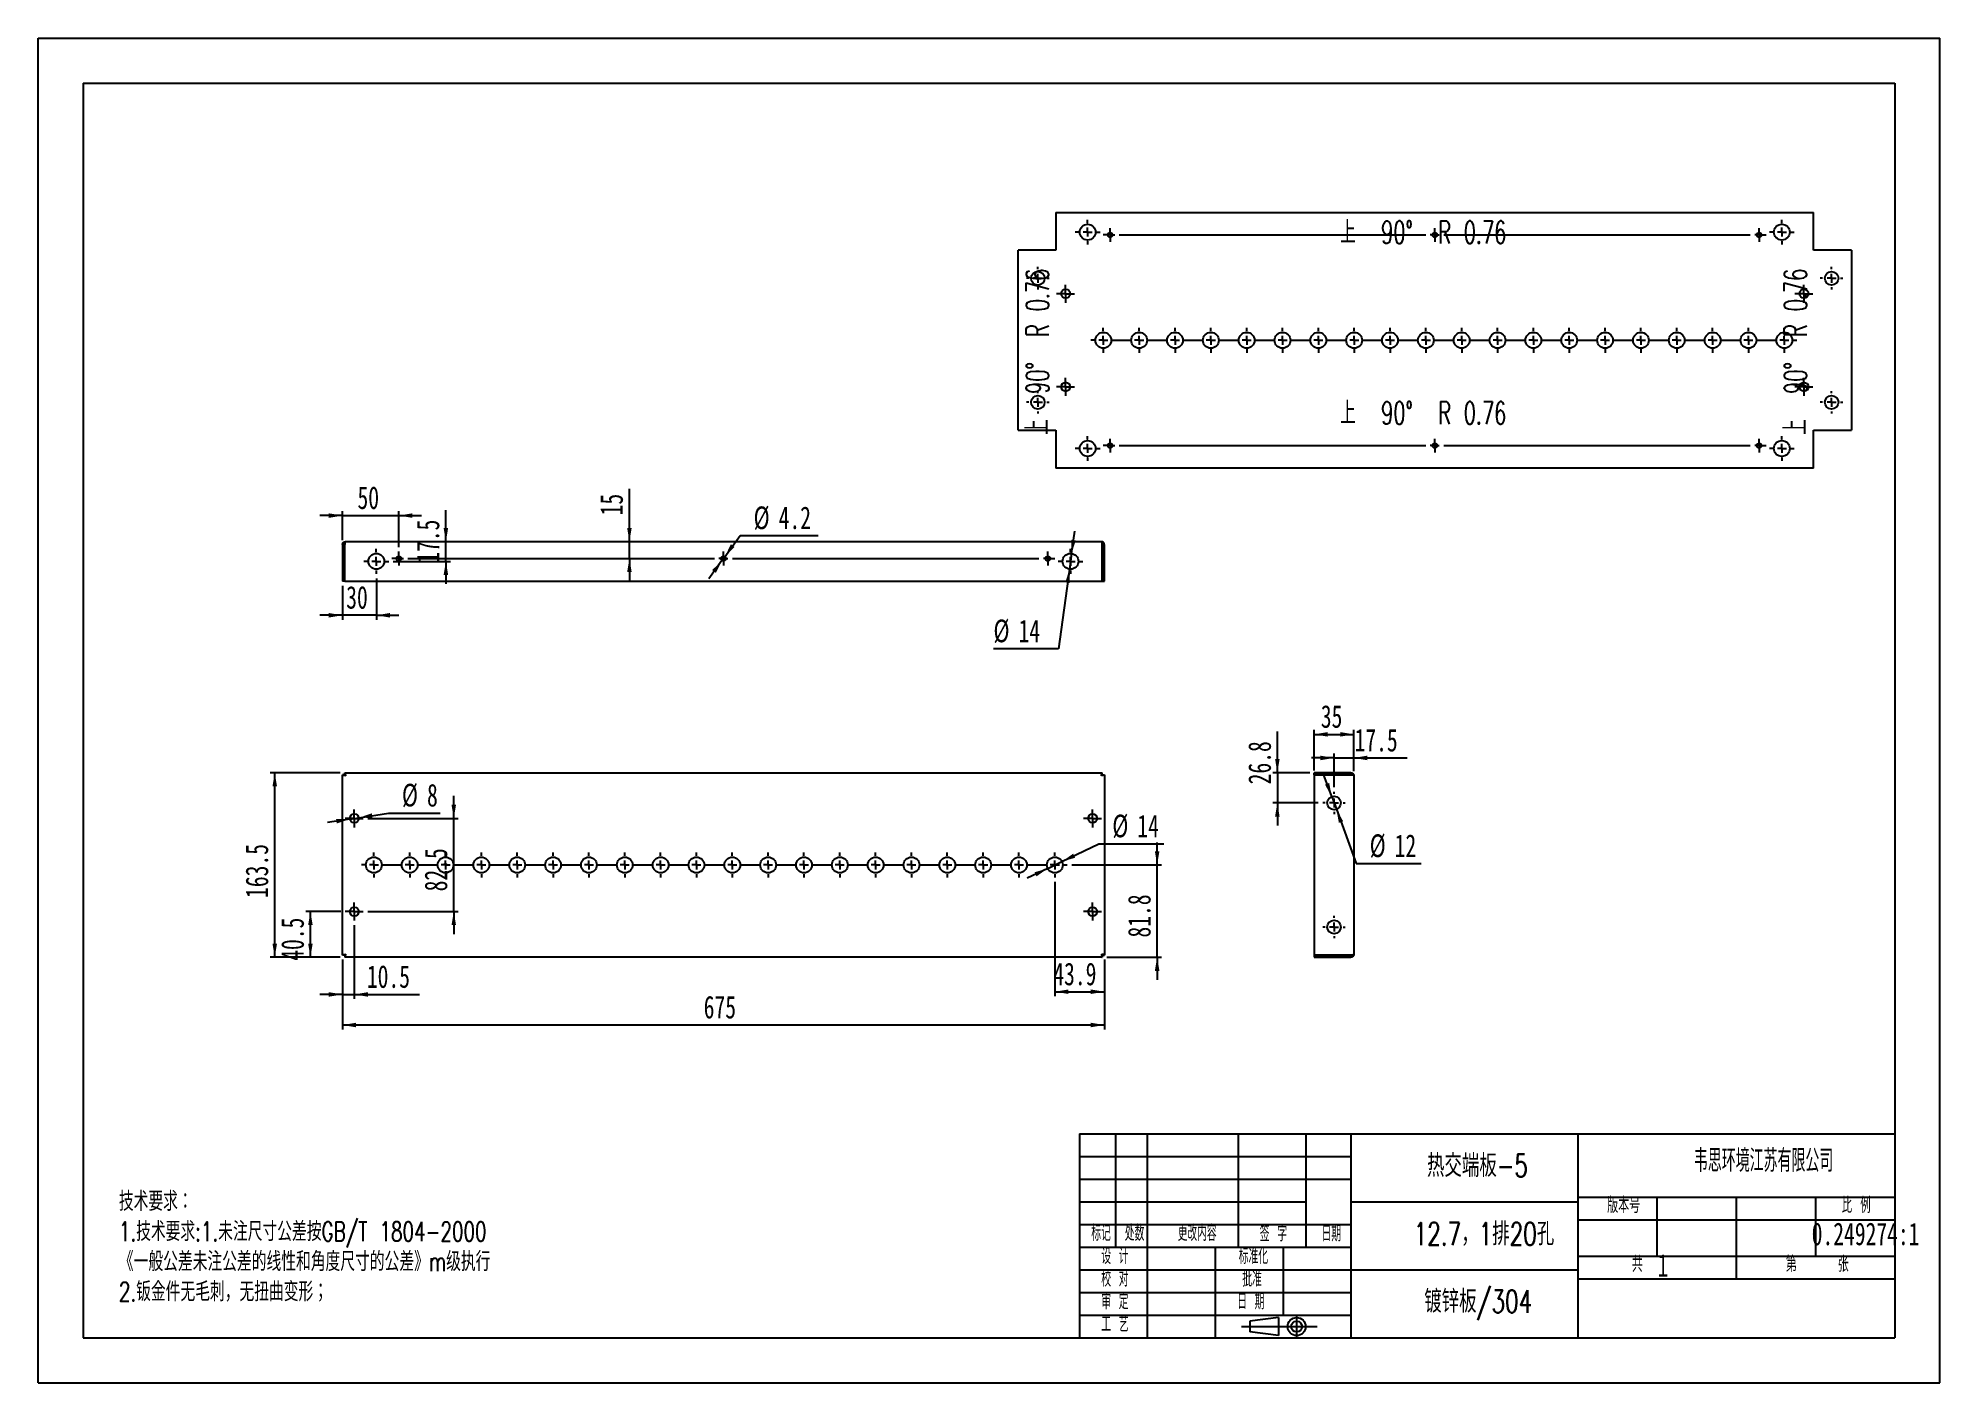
# Model space of a CAD drawing. Extents: x 0 to 1685, y 0 to 1191.
import ezdxf

# ---------------------------------------------------------------- set-up
doc = ezdxf.new("R2010")
doc.units = 0
doc.header["$LTSCALE"] = 4.011653
doc.layers.get('0').update_dxf_attribs({"linetype": 'CONTINUOUS'})
for name, color, linetype in [('粗实线', 7, 'CONTINUOUS'), ('细实线', 7, 'CONTINUOUS'), ('轮廓线层', 7, 'CONTINUOUS')]:
    doc.layers.add(name, color=color, linetype=linetype)
doc.styles.add('SLDTEXTSTYLE0', font='TXT', dxfattribs={"width": 0.7, "bigfont": 'bigfont'})
doc.styles.add('SLDTEXTSTYLE1', font='TXT', dxfattribs={"width": 0.56, "bigfont": 'bigfont'})
doc.styles.add('SLDTEXTSTYLE2', font='TXT', dxfattribs={"width": 0.49, "bigfont": 'bigfont'})
doc.styles.add('SLDTEXTSTYLE3', font='TXT', dxfattribs={"width": 0.54, "bigfont": 'bigfont'})
doc.styles.add('SLDTEXTSTYLE4', font='TXT', dxfattribs={"width": 0.63, "bigfont": 'bigfont'})
doc.styles.add('SLDTEXTSTYLE5', font='TXT', dxfattribs={"width": 0.586667, "bigfont": 'bigfont'})
doc.styles.add('SLDTEXTSTYLE6', font='TXT', dxfattribs={"width": 0.7})
doc.styles.add('SLDTEXTSTYLE7', font='TXT', dxfattribs={"width": 0.628571, "bigfont": 'bigfont'})
doc.dimstyles.new('SLDDIMSTYLE0', dxfattribs={"dimtxt": 20.058267, "dimasz": 12.03496, "dimexe": 0, "dimexo": 0.0625, "dimgap": 5.014567, "dimtad": 2, "dimdec": 1, "dimrnd": 1e-09, "dimzin": 12, "dimtxsty": 'SLDTEXTSTYLE6', "dimsah": 1, "dimcen": 0.09, "dimazin": 3, "dimtfac": 1, "dimtdec": 1, "dimtofl": 0, "dimtmove": 0, "dimatfit": 3, "dimtolj": 1, "dimtzin": 12})
doc.dimstyles.new('SLDDIMSTYLE1', dxfattribs={"dimtxt": 20.058267, "dimasz": 12.03496, "dimexe": 0, "dimexo": 0.0625, "dimgap": 5.014567, "dimtad": 2, "dimdec": 1, "dimrnd": 1e-09, "dimzin": 12, "dimtxsty": 'SLDTEXTSTYLE6', "dimsah": 1, "dimcen": 0.09, "dimazin": 3, "dimtfac": 1, "dimtdec": 1, "dimtmove": 0, "dimatfit": 3, "dimtolj": 1, "dimtzin": 12})
doc.dimstyles.new('SLDDIMSTYLE2', dxfattribs={"dimtxt": 20.058267, "dimasz": 12.03496, "dimexe": 0, "dimexo": 0.0625, "dimgap": 5.014567, "dimtad": 0, "dimtih": 1, "dimtoh": 1, "dimdec": 1, "dimrnd": 1e-09, "dimzin": 12, "dimtxsty": 'SLDTEXTSTYLE6', "dimsah": 1, "dimcen": 0, "dimazin": 3, "dimtfac": 1, "dimtdec": 1, "dimtmove": 0, "dimatfit": 3, "dimtolj": 1, "dimtzin": 12})

msp = doc.modelspace()

# ---------------------------------------------------------------- texts
at = {"color": 7, "linetype": 'CONTINUOUS', "char_height": 20.0583, "attachment_point": 2, "style": 'SLDTEXTSTYLE7'}
for insert in [(1227.12, 1029.43), (1227.12, 869.35)]:
    msp.add_mtext('上  90°  R 0.76', dxfattribs=dict(at, insert=insert))
at = {"color": 7, "linetype": 'CONTINUOUS', "char_height": 20.0583, "attachment_point": 2, "rotation": 90, "style": 'SLDTEXTSTYLE7'}
for insert in [(875.42, 913.5), (1547, 913.5)]:
    msp.add_mtext('上  90°  R 0.76', dxfattribs=dict(at, insert=insert))
at = {"layer": '细实线', "color": 7}
for s, insert, char_height, attachment_point, style in [('热交端板-5', (1275.22, 202.63), 20.058, 2, 'SLDTEXTSTYLE0'), ('韦思环境江苏有限公司', (1528.66, 207.03), 20.058, 2, 'SLDTEXTSTYLE1'), ('12.7，1排20孔', (1280.9, 142.1), 20.058, 2, 'SLDTEXTSTYLE0'), ('0.249274:1', (1619.01, 142.1), 20.058, 2, 'SLDTEXTSTYLE6'), ('1', (1434.61, 114.24), 20.06, 1, 'SLDTEXTSTYLE6'), ('1', (1434.61, 114.24), 20.06, 1, 'SLDTEXTSTYLE6'), ('镀锌板/304', (1275.85, 82.31), 20.058, 2, 'SLDTEXTSTYLE0')]:
    msp.add_mtext(s, dxfattribs=dict(at, insert=insert, char_height=char_height, attachment_point=attachment_point, style=style))
at = {"layer": '细实线', "attachment_point": 2}
for s, insert, char_height, style in [('版本号', (1404.73, 164.65), 14.041, 'SLDTEXTSTYLE4'), ('比 例', (1610.7, 164.65), 14.041, 'SLDTEXTSTYLE5'), ('标记', (941.72, 139.87), 14.041, 'SLDTEXTSTYLE1'), ('处数', (971.41, 139.87), 14.041, 'SLDTEXTSTYLE1'), ('更改内容', (1026.84, 139.87), 14.041, 'SLDTEXTSTYLE2'), ('签 字', (1094.39, 139.44), 14.041, 'SLDTEXTSTYLE3'), ('日期', (1145.7, 139.44), 14.041, 'SLDTEXTSTYLE1'), ('设 计', (953.99, 119.38), 14.041, 'SLDTEXTSTYLE3'), ('标准化', (1076.69, 119.38), 14.041, 'SLDTEXTSTYLE1'), ('共', (1416.76, 112.39), 14.04, 'SLDTEXTSTYLE4'), ('第', (1553.26, 112.39), 14.04, 'SLDTEXTSTYLE4'), ('张', (1599.19, 112.39), 14.04, 'SLDTEXTSTYLE4'), ('张', (1599.19, 112.39), 14.04, 'SLDTEXTSTYLE4'), ('校 对', (953.99, 99.42), 14.041, 'SLDTEXTSTYLE3'), ('批准', (1075.5, 99.42), 14.041, 'SLDTEXTSTYLE1'), ('审 定', (953.99, 79.27), 14.041, 'SLDTEXTSTYLE3'), ('日 期', (1074.34, 79.27), 14.041, 'SLDTEXTSTYLE3'), ('工 艺', (953.99, 59.21), 14.041, 'SLDTEXTSTYLE3')]:
    msp.add_mtext(s, dxfattribs=dict(at, insert=insert, char_height=char_height, style=style))

# ---------------------------------------------------------------- blocks, each defined once
blk = doc.blocks.new('块6')
at = {"color": 7, "linetype": 'CONTINUOUS'}
for p, q in [((510.5, 622.8), (478.4, 618.8)), ((478.4, 618.8), (478.4, 606.8)), ((510.5, 622.8), (510.5, 602.8)), ((510.5, 602.8), (478.4, 606.8))]:
    blk.add_line(p, q, dxfattribs=at)
at = {"layer": '轮廓线层', "color": 7}
for p, q in [((469.3, 612.7), (553.2, 612.7)), ((530.4, 624.5), (530.4, 600.8))]:
    blk.add_line(p, q, dxfattribs=at)
for radius in [10, 6.02]:
    blk.add_circle((530.4, 612.7), radius, dxfattribs=at)
blk = doc.blocks.new('SW_NOTE_0')
at = {"layer": '细实线', "color": 0, "attachment_point": 1, "style": 'SLDTEXTSTYLE0'}
for s, insert, char_height in [('技术要求：', (0, 21.9), 16.98), ('1.技术要求:1.未注尺寸公差按GB/T 1804-2000', (0, -4.8), 16.983), ('《一般公差未注公差的线性和角度尺寸的公差》m级执行', (0, -31.4), 16.983), ('2.钣金件无毛刺，无扭曲变形；', (0, -58.1), 16.983)]:
    blk.add_mtext(s, dxfattribs=dict(at, insert=insert, char_height=char_height))
blk = doc.blocks.new('_D')
at = {"layer": '细实线'}
for p, q in [((269.7, 375.1), (269.7, 313.1)), ((944.7, 375.1), (944.7, 313.1)), ((944.7, 317.1), (269.7, 317.1))]:
    blk.add_line(p, q, dxfattribs=at)
for points in [[(269.7, 317.1), (281.7, 315.1), (281.7, 319.1)], [(944.7, 317.1), (932.6, 319.1), (932.6, 315.1)]]:
    blk.add_solid(points, dxfattribs=at)
at = {"layer": '细实线', "insert": (589.7, 343), "char_height": 20.06, "attachment_point": 1, "style": 'SLDTEXTSTYLE6'}
blk.add_mtext('675', dxfattribs=at)
blk = doc.blocks.new('_D_1')
at = {"layer": '细实线'}
for p, q in [((267.6, 540.6), (205.7, 540.6)), ((209.7, 377.1), (209.7, 540.6)), ((267.6, 377.1), (205.7, 377.1))]:
    blk.add_line(p, q, dxfattribs=at)
for points in [[(209.7, 540.6), (207.7, 528.6), (211.7, 528.6)], [(209.7, 377.1), (211.7, 389.2), (207.7, 389.2)]]:
    blk.add_solid(points, dxfattribs=at)
at = {"layer": '细实线', "insert": (183.8, 429.7), "char_height": 20.06, "attachment_point": 1, "rotation": 90, "style": 'SLDTEXTSTYLE6'}
blk.add_mtext('163.5', dxfattribs=at)
blk = doc.blocks.new('_D_2')
at = {"layer": '细实线'}
for p, q in [((900.8, 443.9), (900.8, 342.6)), ((944.7, 375.1), (944.7, 342.6)), ((900.8, 346.6), (944.7, 346.6))]:
    blk.add_line(p, q, dxfattribs=at)
for points in [[(900.8, 346.6), (912.8, 344.6), (912.8, 348.6)], [(944.7, 346.6), (932.6, 348.6), (932.6, 344.6)]]:
    blk.add_solid(points, dxfattribs=at)
at = {"layer": '细实线', "insert": (899.4, 372.4), "char_height": 20.06, "attachment_point": 1, "style": 'SLDTEXTSTYLE6'}
blk.add_mtext('43.9', dxfattribs=at)
blk = doc.blocks.new('_D_3')
at = {"layer": '细实线'}
for p, q in [((991.4, 458.9), (991.4, 478.9)), ((915.8, 458.9), (995.4, 458.9)), ((991.4, 377.1), (991.4, 458.9)), ((946.7, 377.1), (995.4, 377.1)), ((991.4, 377.1), (991.4, 357.1))]:
    blk.add_line(p, q, dxfattribs=at)
for points in [[(991.4, 458.9), (993.4, 470.9), (989.4, 470.9)], [(991.4, 377.1), (989.4, 365.1), (993.4, 365.1)]]:
    blk.add_solid(points, dxfattribs=at)
at = {"layer": '细实线', "insert": (965.5, 394.6), "char_height": 20.06, "attachment_point": 1, "rotation": 90, "style": 'SLDTEXTSTYLE6'}
blk.add_mtext('81.8', dxfattribs=at)
blk = doc.blocks.new('_D_4')
at = {"layer": '细实线'}
for p, q in [((907.1, 461.9), (939.7, 477.6)), ((939.7, 477.6), (997.2, 477.6)), ((894.5, 455.8), (876.4, 447.1)), ((894.5, 455.8), (907.1, 461.9))]:
    blk.add_line(p, q, dxfattribs=at)
for points in [[(894.5, 455.8), (882.8, 452.4), (884.5, 448.8)], [(907.1, 461.9), (918.8, 465.3), (917, 468.9)]]:
    blk.add_solid(points, dxfattribs=at)
at = {"layer": '细实线', "char_height": 20.06, "attachment_point": 1, "style": 'SLDTEXTSTYLE6'}
for s, insert in [('%%c', (951.7, 503.5)), ('14', (973.9, 503.5))]:
    blk.add_mtext(s, dxfattribs=dict(at, insert=insert))
blk = doc.blocks.new('_D_5')
at = {"layer": '细实线'}
for p, q in [((368.3, 500.1), (368.3, 520.2)), ((292.2, 500.1), (372.3, 500.1)), ((368.3, 417.6), (368.3, 500.1)), ((292.2, 417.6), (372.3, 417.6)), ((368.3, 417.6), (368.3, 397.6))]:
    blk.add_line(p, q, dxfattribs=at)
for points in [[(368.3, 500.1), (370.3, 512.2), (366.3, 512.2)], [(368.3, 417.6), (366.3, 405.6), (370.3, 405.6)]]:
    blk.add_solid(points, dxfattribs=at)
at = {"layer": '细实线', "insert": (342.4, 435.5), "char_height": 20.06, "attachment_point": 1, "rotation": 90, "style": 'SLDTEXTSTYLE6'}
blk.add_mtext('82.5', dxfattribs=at)
blk = doc.blocks.new('_D_6')
at = {"layer": '细实线'}
for p, q in [((268.2, 417.6), (237.3, 417.6)), ((241.3, 377.1), (241.3, 417.6)), ((267.6, 377.1), (237.3, 377.1))]:
    blk.add_line(p, q, dxfattribs=at)
for points in [[(241.3, 417.6), (239.3, 405.6), (243.3, 405.6)], [(241.3, 377.1), (243.3, 389.2), (239.3, 389.2)]]:
    blk.add_solid(points, dxfattribs=at)
at = {"layer": '细实线', "insert": (215.4, 374), "char_height": 20.06, "attachment_point": 1, "rotation": 90, "style": 'SLDTEXTSTYLE6'}
blk.add_mtext('40.5', dxfattribs=at)
blk = doc.blocks.new('_D_7')
at = {"layer": '细实线'}
for p, q in [((280.2, 405.6), (280.2, 340.2)), ((269.7, 375.1), (269.7, 340.2)), ((269.7, 344.2), (249.6, 344.2)), ((269.7, 344.2), (280.2, 344.2)), ((280.2, 344.2), (338, 344.2))]:
    blk.add_line(p, q, dxfattribs=at)
for points in [[(269.7, 344.2), (257.6, 346.2), (257.6, 342.2)], [(280.2, 344.2), (292.2, 342.2), (292.2, 346.2)]]:
    blk.add_solid(points, dxfattribs=at)
at = {"layer": '细实线', "insert": (291.3, 370.1), "char_height": 20.06, "attachment_point": 1, "style": 'SLDTEXTSTYLE6'}
blk.add_mtext('10.5', dxfattribs=at)
blk = doc.blocks.new('_D_8')
at = {"layer": '细实线'}
for p, q in [((276.2, 499.5), (256.4, 496.4)), ((276.2, 499.5), (284.1, 500.7)), ((284.1, 500.7), (310.4, 504.9)), ((310.4, 504.9), (356.2, 504.9))]:
    blk.add_line(p, q, dxfattribs=at)
for points in [[(276.2, 499.5), (264, 499.6), (264.6, 495.6)], [(284.1, 500.7), (296.3, 500.6), (295.7, 504.6)]]:
    blk.add_solid(points, dxfattribs=at)
at = {"layer": '细实线', "attachment_point": 1, "style": 'SLDTEXTSTYLE6'}
for s, insert, char_height in [('%%c', (322.4, 530.8), 20.06), ('8', (344.6, 530.8), 20.1)]:
    blk.add_mtext(s, dxfattribs=dict(at, insert=insert, char_height=char_height))
blk = doc.blocks.new('SW_CENTERMARKSYMBOL_0')
at = {"layer": '细实线', "color": 0}
for p, q in [((-579.5, 0), (-582.5, 0)), ((-571.5, 0), (-575.5, 0)), ((-571.5, 8), (-571.5, 11)), ((-571.5, 0), (-571.5, 4)), ((-571.5, 0), (-571.5, -4)), ((-571.5, 0), (-567.5, 0)), ((-563.5, 0), (-547.75, 0)), ((-539.75, 0), (-543.75, 0)), ((-539.75, 8), (-539.75, 11)), ((-539.75, 0), (-539.75, 4)), ((-539.75, 0), (-539.75, -4)), ((-539.75, 0), (-535.75, 0)), ((-531.75, 0), (-516, 0)), ((-508, 0), (-512, 0)), ((-508, 8), (-508, 11)), ((-508, 0), (-508, 4)), ((-508, 0), (-508, -4)), ((-508, 0), (-504, 0)), ((-500, 0), (-484.25, 0)), ((-476.25, 0), (-480.25, 0)), ((-476.25, 8), (-476.25, 11)), ((-476.25, 0), (-476.25, 4)), ((-476.25, 0), (-476.25, -4)), ((-476.25, 0), (-472.25, 0)), ((-468.25, 0), (-452.5, 0)), ((-444.5, 0), (-448.5, 0)), ((-444.5, 8), (-444.5, 11)), ((-444.5, 0), (-444.5, 4)), ((-444.5, 0), (-444.5, -4)), ((-444.5, 0), (-440.5, 0)), ((-436.5, 0), (-420.75, 0)), ((-412.75, 0), (-416.75, 0)), ((-412.75, 8), (-412.75, 11)), ((-412.75, 0), (-412.75, 4)), ((-412.75, 0), (-412.75, -4)), ((-412.75, 0), (-408.75, 0)), ((-404.75, 0), (-389, 0)), ((-381, 0), (-385, 0)), ((-381, 8), (-381, 11)), ((-381, 0), (-381, 4)), ((-381, 0), (-381, -4)), ((-381, 0), (-377, 0)), ((-373, 0), (-357.25, 0)), ((-349.25, 0), (-353.25, 0)), ((-349.25, 8), (-349.25, 11)), ((-349.25, 0), (-349.25, 4)), ((-349.25, 0), (-349.25, -4)), ((-349.25, 0), (-345.25, 0)), ((-341.25, 0), (-325.5, 0)), ((-317.5, 0), (-321.5, 0)), ((-317.5, 8), (-317.5, 11)), ((-317.5, 0), (-317.5, 4)), ((-317.5, 0), (-317.5, -4)), ((-317.5, 0), (-313.5, 0)), ((-309.5, 0), (-293.75, 0)), ((-285.75, 0), (-289.75, 0)), ((-285.75, 8), (-285.75, 11)), ((-285.75, 0), (-285.75, 4)), ((-285.75, 0), (-285.75, -4)), ((-285.75, 0), (-281.75, 0)), ((-277.75, 0), (-262, 0)), ((-254, 0), (-258, 0)), ((-254, 8), (-254, 11)), ((-254, 0), (-254, 4)), ((-254, 0), (-254, -4)), ((-254, 0), (-250, 0)), ((-246, 0), (-230.25, 0)), ((-222.25, 0), (-226.25, 0)), ((-222.25, 8), (-222.25, 11)), ((-222.25, 0), (-222.25, 4)), ((-222.25, 0), (-222.25, -4)), ((-222.25, 0), (-218.25, 0)), ((-214.25, 0), (-198.5, 0)), ((-190.5, 0), (-194.5, 0)), ((-190.5, 8), (-190.5, 11)), ((-190.5, 0), (-190.5, 4)), ((-190.5, 0), (-190.5, -4)), ((-190.5, 0), (-186.5, 0)), ((-182.5, 0), (-166.75, 0)), ((-158.75, 0), (-162.75, 0)), ((-158.75, 8), (-158.75, 11)), ((-158.75, 0), (-158.75, 4)), ((-158.75, 0), (-158.75, -4)), ((-158.75, 0), (-154.75, 0)), ((-150.75, 0), (-135, 0)), ((-127, 0), (-131, 0)), ((-127, 8), (-127, 11)), ((-127, 0), (-127, 4)), ((-127, 0), (-127, -4)), ((-127, 0), (-123, 0)), ((-119, 0), (-103.25, 0)), ((-95.25, 0), (-99.25, 0)), ((-95.25, 8), (-95.25, 11)), ((-95.25, 0), (-95.25, 4)), ((-95.25, 0), (-95.25, -4)), ((-95.25, 0), (-91.25, 0)), ((-87.25, 0), (-71.5, 0)), ((-63.5, 0), (-67.5, 0)), ((-63.5, 8), (-63.5, 11)), ((-63.5, 0), (-63.5, 4)), ((-63.5, 0), (-63.5, -4)), ((-63.5, 0), (-59.5, 0)), ((-55.5, 0), (-39.75, 0)), ((-31.75, 0), (-35.75, 0)), ((-31.75, 8), (-31.75, 11)), ((-31.75, 0), (-31.75, 4)), ((-31.75, 0), (-31.75, -4)), ((-31.75, 0), (-27.75, 0)), ((-23.75, 0), (-8, 0)), ((0, 0), (-4, 0)), ((0, 8), (0, 11)), ((0, 0), (0, 4)), ((0, 0), (0, -4)), ((0, 0), (4, 0)), ((8, 0), (23.75, 0)), ((31.75, 0), (27.75, 0)), ((31.75, 8), (31.75, 11)), ((31.75, 0), (31.75, 4)), ((31.75, 0), (31.75, -4)), ((31.75, 0), (35.75, 0)), ((39.75, 0), (42.75, 0)), ((-571.5, -8), (-571.5, -11)), ((-539.75, -8), (-539.75, -11)), ((-508, -8), (-508, -11)), ((-476.25, -8), (-476.25, -11)), ((-444.5, -8), (-444.5, -11)), ((-412.75, -8), (-412.75, -11)), ((-381, -8), (-381, -11)), ((-349.25, -8), (-349.25, -11)), ((-317.5, -8), (-317.5, -11)), ((-285.75, -8), (-285.75, -11)), ((-254, -8), (-254, -11)), ((-222.25, -8), (-222.25, -11)), ((-190.5, -8), (-190.5, -11)), ((-158.75, -8), (-158.75, -11)), ((-127, -8), (-127, -11)), ((-95.25, -8), (-95.25, -11)), ((-63.5, -8), (-63.5, -11)), ((-31.75, -8), (-31.75, -11)), ((0, -8), (0, -11)), ((31.75, -8), (31.75, -11))]:
    blk.add_line(p, q, dxfattribs=at)
blk = doc.blocks.new('SW_CENTERMARKSYMBOL_1')
at = {"layer": '细实线', "color": 0}
for p, q in [((-4, 0), (-8, 0)), ((0, 0), (-4, 0)), ((0, 4), (0, 8)), ((0, 0), (0, 4)), ((0, 0), (0, -4)), ((0, 0), (4, 0)), ((4, 0), (8, 0)), ((0, -4), (0, -8))]:
    blk.add_line(p, q, dxfattribs=at)
blk = doc.blocks.new('SW_CENTERMARKSYMBOL_2')
at = {"layer": '细实线', "color": 0}
for p, q in [((-4, 0), (-8, 0)), ((0, 0), (-4, 0)), ((0, 4), (0, 8)), ((0, 0), (0, 4)), ((0, 0), (0, -4)), ((0, 0), (4, 0)), ((4, 0), (8, 0)), ((0, -4), (0, -8))]:
    blk.add_line(p, q, dxfattribs=at)
blk = doc.blocks.new('SW_CENTERMARKSYMBOL_3')
at = {"layer": '细实线', "color": 0}
for p, q in [((-4, 0), (-8, 0)), ((0, 0), (-4, 0)), ((0, 4), (0, 8)), ((0, 0), (0, 4)), ((0, 0), (0, -4)), ((0, 0), (4, 0)), ((4, 0), (8, 0)), ((0, -4), (0, -8))]:
    blk.add_line(p, q, dxfattribs=at)
blk = doc.blocks.new('SW_CENTERMARKSYMBOL_4')
at = {"layer": '细实线', "color": 0}
for p, q in [((-4, 0), (-8, 0)), ((0, 0), (-4, 0)), ((0, 4), (0, 8)), ((0, 0), (0, 4)), ((0, 0), (0, -4)), ((0, 0), (4, 0)), ((4, 0), (8, 0)), ((0, -4), (0, -8))]:
    blk.add_line(p, q, dxfattribs=at)
blk = doc.blocks.new('_D_9')
at = {"layer": '细实线'}
for p, q in [((1130.6, 542.7), (1130.6, 578.6)), ((1130.6, 574.6), (1165.6, 574.6)), ((1165.6, 542), (1165.6, 578.6))]:
    blk.add_line(p, q, dxfattribs=at)
for points in [[(1130.6, 574.6), (1142.6, 572.6), (1142.6, 576.6)], [(1165.6, 574.6), (1153.6, 576.6), (1153.6, 572.6)]]:
    blk.add_solid(points, dxfattribs=at)
at = {"layer": '细实线', "insert": (1136.4, 600.5), "char_height": 20.06, "attachment_point": 1, "style": 'SLDTEXTSTYLE6'}
blk.add_mtext('35', dxfattribs=at)
blk = doc.blocks.new('_D_10')
at = {"layer": '细实线'}
for p, q in [((1148.1, 527.8), (1148.1, 557.7)), ((1165.6, 542), (1165.6, 557.7)), ((1148.1, 553.7), (1128.1, 553.7)), ((1148.1, 553.7), (1165.6, 553.7)), ((1165.6, 553.7), (1213, 553.7))]:
    blk.add_line(p, q, dxfattribs=at)
for points in [[(1148.1, 553.7), (1136.1, 555.7), (1136.1, 551.7)], [(1165.6, 553.7), (1177.6, 551.7), (1177.6, 555.7)]]:
    blk.add_solid(points, dxfattribs=at)
at = {"layer": '细实线', "insert": (1166.3, 579.5), "char_height": 20.06, "attachment_point": 1, "style": 'SLDTEXTSTYLE6'}
blk.add_mtext('17.5', dxfattribs=at)
blk = doc.blocks.new('_D_11')
at = {"layer": '细实线'}
for p, q in [((1097.9, 540.6), (1097.9, 577)), ((1126.6, 540.6), (1093.9, 540.6)), ((1097.9, 540.6), (1097.9, 513.8)), ((1134.1, 513.8), (1093.9, 513.8)), ((1097.9, 513.8), (1097.9, 493.8))]:
    blk.add_line(p, q, dxfattribs=at)
for points in [[(1097.9, 540.6), (1099.9, 552.7), (1095.9, 552.7)], [(1097.9, 513.8), (1095.9, 501.8), (1099.9, 501.8)]]:
    blk.add_solid(points, dxfattribs=at)
at = {"layer": '细实线', "insert": (1072.1, 530.3), "char_height": 20.06, "attachment_point": 1, "rotation": 90, "style": 'SLDTEXTSTYLE6'}
blk.add_mtext('26.8', dxfattribs=at)
blk = doc.blocks.new('_D_12')
at = {"layer": '细实线'}
for p, q in [((1146.1, 519.5), (1139.2, 538.3)), ((1146.1, 519.5), (1150.2, 508.2)), ((1150.2, 508.2), (1167.6, 460.2)), ((1167.6, 460.2), (1225.2, 460.2))]:
    blk.add_line(p, q, dxfattribs=at)
for points in [[(1146.1, 519.5), (1143.8, 531.5), (1140.1, 530.1)], [(1150.2, 508.2), (1152.4, 496.2), (1156.2, 497.6)]]:
    blk.add_solid(points, dxfattribs=at)
at = {"layer": '细实线', "char_height": 20.06, "attachment_point": 1, "style": 'SLDTEXTSTYLE6'}
for s, insert in [('%%c', (1179.7, 486)), ('12', (1201.8, 486))]:
    blk.add_mtext(s, dxfattribs=dict(at, insert=insert))
blk = doc.blocks.new('SW_CENTERMARKSYMBOL_5')
at = {"layer": '细实线', "color": 0}
for p, q in [((-8, 0), (-10, 0)), ((0, 0), (-4, 0)), ((0, 8), (0, 10)), ((0, 0), (0, 4)), ((0, 0), (0, -4)), ((0, 0), (4, 0)), ((8, 0), (10, 0)), ((0, -8), (0, -10))]:
    blk.add_line(p, q, dxfattribs=at)
blk = doc.blocks.new('SW_CENTERMARKSYMBOL_6')
at = {"layer": '细实线', "color": 0}
for p, q in [((-8, 0), (-10, 0)), ((0, 0), (-4, 0)), ((0, 8), (0, 10)), ((0, 0), (0, 4)), ((0, 0), (0, -4)), ((0, 0), (4, 0)), ((8, 0), (10, 0)), ((0, -8), (0, -10))]:
    blk.add_line(p, q, dxfattribs=at)
blk = doc.blocks.new('_D_13')
at = {"layer": '细实线'}
for p, q in [((269.7, 768.4), (249.6, 768.4)), ((269.7, 746.7), (269.7, 772.4)), ((269.7, 768.4), (319.7, 768.4)), ((319.7, 740.5), (319.7, 772.4)), ((319.7, 768.4), (339.7, 768.4))]:
    blk.add_line(p, q, dxfattribs=at)
for points in [[(269.7, 768.4), (257.6, 770.4), (257.6, 766.4)], [(319.7, 768.4), (331.7, 766.4), (331.7, 770.4)]]:
    blk.add_solid(points, dxfattribs=at)
at = {"layer": '细实线', "insert": (283, 794.3), "char_height": 20.06, "attachment_point": 1, "style": 'SLDTEXTSTYLE6'}
blk.add_mtext('50', dxfattribs=at)
blk = doc.blocks.new('_D_14')
at = {"layer": '细实线'}
for p, q in [((299.7, 712.8), (299.7, 676.1)), ((269.7, 706.3), (269.7, 676.1)), ((269.7, 680.1), (249.6, 680.1)), ((299.7, 680.1), (269.7, 680.1)), ((299.7, 680.1), (319.7, 680.1))]:
    blk.add_line(p, q, dxfattribs=at)
for points in [[(269.7, 680.1), (257.6, 682.1), (257.6, 678.1)], [(299.7, 680.1), (311.7, 678.1), (311.7, 682.1)]]:
    blk.add_solid(points, dxfattribs=at)
at = {"layer": '细实线', "insert": (273, 706), "char_height": 20.06, "attachment_point": 1, "style": 'SLDTEXTSTYLE6'}
blk.add_mtext('30', dxfattribs=at)
blk = doc.blocks.new('_D_15')
at = {"layer": '细实线'}
for p, q in [((523.9, 745.3), (523.9, 792)), ((523.9, 730.3), (523.9, 745.3)), ((523.9, 730.3), (523.9, 710.3))]:
    blk.add_line(p, q, dxfattribs=at)
for points in [[(523.9, 745.3), (525.9, 757.4), (521.9, 757.4)], [(523.9, 730.3), (521.9, 718.3), (525.9, 718.3)]]:
    blk.add_solid(points, dxfattribs=at)
at = {"layer": '细实线', "insert": (498, 768.6), "char_height": 20.06, "attachment_point": 1, "rotation": 90, "style": 'SLDTEXTSTYLE6'}
blk.add_mtext('15', dxfattribs=at)
blk = doc.blocks.new('_D_16')
at = {"layer": '细实线'}
for p, q in [((361.3, 745.3), (361.3, 773.3)), ((361.3, 727.8), (361.3, 745.3)), ((314.7, 727.8), (365.3, 727.8)), ((361.3, 727.8), (361.3, 707.8))]:
    blk.add_line(p, q, dxfattribs=at)
for points in [[(361.3, 745.3), (363.3, 757.4), (359.3, 757.4)], [(361.3, 727.8), (359.3, 715.8), (363.3, 715.8)]]:
    blk.add_solid(points, dxfattribs=at)
at = {"layer": '细实线', "insert": (335.4, 726.6), "char_height": 20.06, "attachment_point": 1, "rotation": 90, "style": 'SLDTEXTSTYLE6'}
blk.add_mtext('17.5', dxfattribs=at)
blk = doc.blocks.new('_D_17')
at = {"layer": '细实线'}
for p, q in [((915.6, 734.8), (918.4, 754.7)), ((915.6, 734.8), (913.7, 720.9)), ((913.7, 720.9), (904, 650.5)), ((904, 650.5), (846.4, 650.5))]:
    blk.add_line(p, q, dxfattribs=at)
for points in [[(915.6, 734.8), (919.3, 746.4), (915.3, 747)], [(913.7, 720.9), (910.1, 709.3), (914, 708.7)]]:
    blk.add_solid(points, dxfattribs=at)
at = {"layer": '细实线', "char_height": 20.06, "attachment_point": 1, "style": 'SLDTEXTSTYLE6'}
for s, insert in [('%%c', (846.4, 676.3)), ('14', (868.6, 676.3))]:
    blk.add_mtext(s, dxfattribs=dict(at, insert=insert))
blk = doc.blocks.new('_D_18')
at = {"layer": '细实线'}
for p, q in [((608.4, 732), (621.9, 750.7)), ((621.9, 750.7), (691.1, 750.7)), ((605.9, 728.6), (594.2, 712.4)), ((605.9, 728.6), (608.4, 732))]:
    blk.add_line(p, q, dxfattribs=at)
for points in [[(608.4, 732), (617.1, 740.6), (613.8, 743)], [(605.9, 728.6), (597.2, 720.1), (600.5, 717.7)]]:
    blk.add_solid(points, dxfattribs=at)
at = {"layer": '细实线', "char_height": 20.06, "attachment_point": 1, "style": 'SLDTEXTSTYLE6'}
for s, insert in [('%%c', (633.9, 776.5)), ('4.2', (656.1, 776.5))]:
    blk.add_mtext(s, dxfattribs=dict(at, insert=insert))
blk = doc.blocks.new('SW_CENTERMARKSYMBOL_7')
at = {"layer": '细实线', "color": 0}
for p, q in [((-8, 0), (-11, 0)), ((0, 0), (-4, 0)), ((0, 8), (0, 11)), ((0, 0), (0, 4)), ((0, 0), (0, -4)), ((0, 0), (4, 0)), ((8, 0), (11, 0)), ((0, -8), (0, -11))]:
    blk.add_line(p, q, dxfattribs=at)
blk = doc.blocks.new('SW_CENTERMARKSYMBOL_8')
at = {"layer": '细实线', "color": 0}
for p, q in [((-8, 0), (-11, 0)), ((0, 0), (-4, 0)), ((0, 8), (0, 11)), ((0, 0), (0, 4)), ((0, 0), (0, -4)), ((0, 0), (4, 0)), ((8, 0), (11, 0)), ((0, -8), (0, -11))]:
    blk.add_line(p, q, dxfattribs=at)
blk = doc.blocks.new('SW_CENTERMARKSYMBOL_9')
at = {"layer": '细实线', "color": 0}
for p, q in [((-291.5, 0), (-293.6, 0)), ((-287.5, 0), (-291.5, 0)), ((-287.5, 4), (-287.5, 6.1)), ((-287.5, 0), (-287.5, 4)), ((-287.5, 0), (-287.5, -4)), ((-287.5, 0), (-283.5, 0)), ((-279.5, 0), (-8, 0)), ((0, 0), (-4, 0)), ((0, 4), (0, 6.1)), ((0, 0), (0, 4)), ((0, 0), (0, -4)), ((0, 0), (4, 0)), ((8, 0), (279.5, 0)), ((287.5, 0), (283.5, 0)), ((287.5, 4), (287.5, 6.1)), ((287.5, 0), (287.5, 4)), ((287.5, 0), (287.5, -4)), ((287.5, 0), (291.5, 0)), ((291.5, 0), (293.6, 0)), ((-287.5, -4), (-287.5, -6.1)), ((0, -4), (0, -6.1)), ((287.5, -4), (287.5, -6.1))]:
    blk.add_line(p, q, dxfattribs=at)
blk = doc.blocks.new('SW_CENTERMARKSYMBOL_10')
at = {"layer": '细实线', "color": 0}
for p, q in [((-39.75, 0), (-42.75, 0)), ((-31.75, 0), (-35.75, 0)), ((-31.75, 8), (-31.75, 11)), ((-31.75, 0), (-31.75, 4)), ((-31.75, 0), (-31.75, -4)), ((-31.75, 0), (-27.75, 0)), ((-23.75, 0), (-8, 0)), ((0, 0), (-4, 0)), ((0, 8), (0, 11)), ((0, 0), (0, 4)), ((0, 0), (0, -4)), ((0, 0), (4, 0)), ((8, 0), (23.75, 0)), ((31.75, 0), (27.75, 0)), ((31.75, 8), (31.75, 11)), ((31.75, 0), (31.75, 4)), ((31.75, 0), (31.75, -4)), ((31.75, 0), (35.75, 0)), ((39.75, 0), (55.5, 0)), ((63.5, 0), (59.5, 0)), ((63.5, 8), (63.5, 11)), ((63.5, 0), (63.5, 4)), ((63.5, 0), (63.5, -4)), ((63.5, 0), (67.5, 0)), ((71.5, 0), (87.25, 0)), ((95.25, 0), (91.25, 0)), ((95.25, 8), (95.25, 11)), ((95.25, 0), (95.25, 4)), ((95.25, 0), (95.25, -4)), ((95.25, 0), (99.25, 0)), ((103.25, 0), (119, 0)), ((127, 0), (123, 0)), ((127, 8), (127, 11)), ((127, 0), (127, 4)), ((127, 0), (127, -4)), ((127, 0), (131, 0)), ((135, 0), (150.75, 0)), ((158.75, 0), (154.75, 0)), ((158.75, 8), (158.75, 11)), ((158.75, 0), (158.75, 4)), ((158.75, 0), (158.75, -4)), ((158.75, 0), (162.75, 0)), ((166.75, 0), (182.5, 0)), ((190.5, 0), (186.5, 0)), ((190.5, 8), (190.5, 11)), ((190.5, 0), (190.5, 4)), ((190.5, 0), (190.5, -4)), ((190.5, 0), (194.5, 0)), ((198.5, 0), (214.25, 0)), ((222.25, 0), (218.25, 0)), ((222.25, 8), (222.25, 11)), ((222.25, 0), (222.25, 4)), ((222.25, 0), (222.25, -4)), ((222.25, 0), (226.25, 0)), ((230.25, 0), (246, 0)), ((254, 0), (250, 0)), ((254, 8), (254, 11)), ((254, 0), (254, 4)), ((254, 0), (254, -4)), ((254, 0), (258, 0)), ((262, 0), (277.75, 0)), ((285.75, 0), (281.75, 0)), ((285.75, 8), (285.75, 11)), ((285.75, 0), (285.75, 4)), ((285.75, 0), (285.75, -4)), ((285.75, 0), (289.75, 0)), ((293.75, 0), (309.5, 0)), ((317.5, 0), (313.5, 0)), ((317.5, 8), (317.5, 11)), ((317.5, 0), (317.5, 4)), ((317.5, 0), (317.5, -4)), ((317.5, 0), (321.5, 0)), ((325.5, 0), (341.25, 0)), ((349.25, 0), (345.25, 0)), ((349.25, 8), (349.25, 11)), ((349.25, 0), (349.25, 4)), ((349.25, 0), (349.25, -4)), ((349.25, 0), (353.25, 0)), ((357.25, 0), (373, 0)), ((381, 0), (377, 0)), ((381, 8), (381, 11)), ((381, 0), (381, 4)), ((381, 0), (381, -4)), ((381, 0), (385, 0)), ((389, 0), (404.75, 0)), ((412.75, 0), (408.75, 0)), ((412.75, 8), (412.75, 11)), ((412.75, 0), (412.75, 4)), ((412.75, 0), (412.75, -4)), ((412.75, 0), (416.75, 0)), ((420.75, 0), (436.5, 0)), ((444.5, 0), (440.5, 0)), ((444.5, 8), (444.5, 11)), ((444.5, 0), (444.5, 4)), ((444.5, 0), (444.5, -4)), ((444.5, 0), (448.5, 0)), ((452.5, 0), (468.25, 0)), ((476.25, 0), (472.25, 0)), ((476.25, 8), (476.25, 11)), ((476.25, 0), (476.25, 4)), ((476.25, 0), (476.25, -4)), ((476.25, 0), (480.25, 0)), ((484.25, 0), (500, 0)), ((508, 0), (504, 0)), ((508, 8), (508, 11)), ((508, 0), (508, 4)), ((508, 0), (508, -4)), ((508, 0), (512, 0)), ((516, 0), (531.75, 0)), ((539.75, 0), (535.75, 0)), ((539.75, 8), (539.75, 11)), ((539.75, 0), (539.75, 4)), ((539.75, 0), (539.75, -4)), ((539.75, 0), (543.75, 0)), ((547.75, 0), (563.5, 0)), ((571.5, 0), (567.5, 0)), ((571.5, 8), (571.5, 11)), ((571.5, 0), (571.5, 4)), ((571.5, 0), (571.5, -4)), ((571.5, 0), (575.5, 0)), ((579.5, 0), (582.5, 0)), ((-31.75, -8), (-31.75, -11)), ((0, -8), (0, -11)), ((31.75, -8), (31.75, -11)), ((63.5, -8), (63.5, -11)), ((95.25, -8), (95.25, -11)), ((127, -8), (127, -11)), ((158.75, -8), (158.75, -11)), ((190.5, -8), (190.5, -11)), ((222.25, -8), (222.25, -11)), ((254, -8), (254, -11)), ((285.75, -8), (285.75, -11)), ((317.5, -8), (317.5, -11)), ((349.25, -8), (349.25, -11)), ((381, -8), (381, -11)), ((412.75, -8), (412.75, -11)), ((444.5, -8), (444.5, -11)), ((476.25, -8), (476.25, -11)), ((508, -8), (508, -11)), ((539.75, -8), (539.75, -11)), ((571.5, -8), (571.5, -11))]:
    blk.add_line(p, q, dxfattribs=at)
blk = doc.blocks.new('SW_CENTERMARKSYMBOL_11')
at = {"layer": '细实线', "color": 0}
for p, q in [((-4, 0), (-8, 0)), ((0, 0), (-4, 0)), ((0, 4), (0, 8)), ((0, 0), (0, 4)), ((0, 0), (0, -4)), ((0, 0), (4, 0)), ((4, 0), (8, 0)), ((0, -4), (0, -8))]:
    blk.add_line(p, q, dxfattribs=at)
blk = doc.blocks.new('SW_CENTERMARKSYMBOL_12')
at = {"layer": '细实线', "color": 0}
for p, q in [((-4, 0), (-8, 0)), ((0, 0), (-4, 0)), ((0, 4), (0, 8)), ((0, 0), (0, 4)), ((0, 0), (0, -4)), ((0, 0), (4, 0)), ((4, 0), (8, 0)), ((0, -4), (0, -8))]:
    blk.add_line(p, q, dxfattribs=at)
blk = doc.blocks.new('SW_CENTERMARKSYMBOL_13')
at = {"layer": '细实线', "color": 0}
for p, q in [((-4, 0), (-8, 0)), ((0, 0), (-4, 0)), ((0, 4), (0, 8)), ((0, 0), (0, 4)), ((0, 0), (0, -4)), ((0, 0), (4, 0)), ((4, 0), (8, 0)), ((0, -4), (0, -8))]:
    blk.add_line(p, q, dxfattribs=at)
blk = doc.blocks.new('SW_CENTERMARKSYMBOL_14')
at = {"layer": '细实线', "color": 0}
for p, q in [((-4, 0), (-8, 0)), ((0, 0), (-4, 0)), ((0, 4), (0, 8)), ((0, 0), (0, 4)), ((0, 0), (0, -4)), ((0, 0), (4, 0)), ((4, 0), (8, 0)), ((0, -4), (0, -8))]:
    blk.add_line(p, q, dxfattribs=at)
blk = doc.blocks.new('SW_CENTERMARKSYMBOL_15')
at = {"layer": '细实线', "color": 0}
for p, q in [((-8, 0), (-10, 0)), ((0, 0), (-4, 0)), ((0, 8), (0, 10)), ((0, 0), (0, 4)), ((0, 0), (0, -4)), ((0, 0), (4, 0)), ((8, 0), (10, 0)), ((0, -8), (0, -10))]:
    blk.add_line(p, q, dxfattribs=at)
blk = doc.blocks.new('SW_CENTERMARKSYMBOL_16')
at = {"layer": '细实线', "color": 0}
for p, q in [((-8, 0), (-10, 0)), ((0, 0), (-4, 0)), ((0, 8), (0, 10)), ((0, 0), (0, 4)), ((0, 0), (0, -4)), ((0, 0), (4, 0)), ((8, 0), (10, 0)), ((0, -8), (0, -10))]:
    blk.add_line(p, q, dxfattribs=at)
blk = doc.blocks.new('SW_CENTERMARKSYMBOL_17')
at = {"layer": '细实线', "color": 0}
for p, q in [((-8, 0), (-11, 0)), ((0, 0), (-4, 0)), ((0, 8), (0, 11)), ((0, 0), (0, 4)), ((0, 0), (0, -4)), ((0, 0), (4, 0)), ((8, 0), (11, 0)), ((0, -8), (0, -11))]:
    blk.add_line(p, q, dxfattribs=at)
blk = doc.blocks.new('SW_CENTERMARKSYMBOL_18')
at = {"layer": '细实线', "color": 0}
for p, q in [((-8, 0), (-11, 0)), ((0, 0), (-4, 0)), ((0, 8), (0, 11)), ((0, 0), (0, 4)), ((0, 0), (0, -4)), ((0, 0), (4, 0)), ((8, 0), (11, 0)), ((0, -8), (0, -11))]:
    blk.add_line(p, q, dxfattribs=at)
blk = doc.blocks.new('SW_CENTERMARKSYMBOL_19')
at = {"layer": '细实线', "color": 0}
for p, q in [((-291.5, 0), (-293.6, 0)), ((-287.5, 0), (-291.5, 0)), ((-287.5, 4), (-287.5, 6.1)), ((-287.5, 0), (-287.5, 4)), ((-287.5, 0), (-287.5, -4)), ((-287.5, 0), (-283.5, 0)), ((-279.5, 0), (-8, 0)), ((0, 0), (-4, 0)), ((0, 4), (0, 6.1)), ((0, 0), (0, 4)), ((0, 0), (0, -4)), ((0, 0), (4, 0)), ((8, 0), (279.5, 0)), ((287.5, 0), (283.5, 0)), ((287.5, 4), (287.5, 6.1)), ((287.5, 0), (287.5, 4)), ((287.5, 0), (287.5, -4)), ((287.5, 0), (291.5, 0)), ((291.5, 0), (293.6, 0)), ((-287.5, -4), (-287.5, -6.1)), ((0, -4), (0, -6.1)), ((287.5, -4), (287.5, -6.1))]:
    blk.add_line(p, q, dxfattribs=at)
blk = doc.blocks.new('SW_CENTERMARKSYMBOL_20')
at = {"layer": '细实线', "color": 0}
for p, q in [((-8, 0), (-10, 0)), ((0, 0), (-4, 0)), ((0, 8), (0, 10)), ((0, 0), (0, 4)), ((0, 0), (0, -4)), ((0, 0), (4, 0)), ((8, 0), (10, 0)), ((0, -8), (0, -10))]:
    blk.add_line(p, q, dxfattribs=at)
blk = doc.blocks.new('SW_CENTERMARKSYMBOL_21')
at = {"layer": '细实线', "color": 0}
for p, q in [((-8, 0), (-10, 0)), ((0, 0), (-4, 0)), ((0, 8), (0, 10)), ((0, 0), (0, 4)), ((0, 0), (0, -4)), ((0, 0), (4, 0)), ((8, 0), (10, 0)), ((0, -8), (0, -10))]:
    blk.add_line(p, q, dxfattribs=at)
blk = doc.blocks.new('SW_CENTERMARKSYMBOL_22')
at = {"layer": '细实线', "color": 0}
for p, q in [((-8, 0), (-11, 0)), ((0, 0), (-4, 0)), ((0, 8), (0, 11)), ((0, 0), (0, 4)), ((0, 0), (0, -4)), ((0, 0), (4, 0)), ((8, 0), (11, 0)), ((0, -8), (0, -11))]:
    blk.add_line(p, q, dxfattribs=at)
blk = doc.blocks.new('SW_CENTERMARKSYMBOL_23')
at = {"layer": '细实线', "color": 0}
for p, q in [((-8, 0), (-11, 0)), ((0, 0), (-4, 0)), ((0, 8), (0, 11)), ((0, 0), (0, 4)), ((0, 0), (0, -4)), ((0, 0), (4, 0)), ((8, 0), (11, 0)), ((0, -8), (0, -11))]:
    blk.add_line(p, q, dxfattribs=at)
blk = doc.blocks.new('SW_CENTERMARKSYMBOL_24')
at = {"layer": '细实线', "color": 0}
for p, q in [((-291.5, 0), (-293.6, 0)), ((-287.5, 0), (-291.5, 0)), ((-287.5, 4), (-287.5, 6.1)), ((-287.5, 0), (-287.5, 4)), ((-287.5, 0), (-287.5, -4)), ((-287.5, 0), (-283.5, 0)), ((-279.5, 0), (-8, 0)), ((0, 0), (-4, 0)), ((0, 4), (0, 6.1)), ((0, 0), (0, 4)), ((0, 0), (0, -4)), ((0, 0), (4, 0)), ((8, 0), (279.5, 0)), ((287.5, 0), (283.5, 0)), ((287.5, 4), (287.5, 6.1)), ((287.5, 0), (287.5, 4)), ((287.5, 0), (287.5, -4)), ((287.5, 0), (291.5, 0)), ((291.5, 0), (293.6, 0)), ((-287.5, -4), (-287.5, -6.1)), ((0, -4), (0, -6.1)), ((287.5, -4), (287.5, -6.1))]:
    blk.add_line(p, q, dxfattribs=at)

# ---------------------------------------------------------------- dimensions: what is measured, and where the dimension line sits
at = {"layer": '细实线'}
for base, p1, p2, dimstyle, picture, middle in [((319.67, 768.4), (269.67, 742.69), (319.67, 736.45), 'SLDDIMSTYLE1', '_D_13', (294.67, 768.4)), ((269.67, 680.11), (299.67, 716.85), (269.67, 710.35), 'SLDDIMSTYLE1', '_D_14', (284.67, 680.11)), ((1165.61, 574.62), (1130.61, 538.65), (1165.61, 537.96), 'SLDDIMSTYLE0', '_D_9', (1148.11, 574.62)), ((1165.61, 553.69), (1148.11, 523.82), (1165.61, 537.96), 'SLDDIMSTYLE1', '_D_10', (1189.62, 553.69)), ((944.67, 346.57), (900.77, 447.87), (944.67, 379.09), 'SLDDIMSTYLE0', '_D_2', (922.72, 346.57)), ((280.17, 344.22), (269.67, 379.09), (280.17, 409.62), 'SLDDIMSTYLE1', '_D_7', (314.66, 344.22))]:
    dim = msp.add_linear_dim(base=base, p1=p1, p2=p2, dimstyle=dimstyle, dxfattribs=at)
    dim.commit()
    dim.dimension.update_dxf_attribs({"geometry": picture, "text_midpoint": middle, "dimtype": 160})
for base, p1, p2, angle, dimstyle, picture, middle in [((523.9, 745.35), (601.07, 730.35), (272.33, 745.35), 90, 'SLDDIMSTYLE1', '_D_15', (523.9, 780.29)), ((361.31, 745.35), (310.67, 727.85), (272.33, 745.35), 90, 'SLDDIMSTYLE1', '_D_16', (361.31, 749.97)), ((1097.92, 513.82), (1130.61, 540.62), (1138.11, 513.82), 90, 'SLDDIMSTYLE1', '_D_11', (1097.92, 553.69)), ((209.67, 540.62), (271.64, 377.12), (271.64, 540.62), 90, 'SLDDIMSTYLE0', '_D_1', (209.67, 458.87)), ((368.3, 500.12), (288.17, 417.62), (288.17, 500.12), 90, 'SLDDIMSTYLE1', '_D_5', (368.3, 458.87)), ((991.35781505, 458.86899201), (942.69959902, 377.11899201), (911.7703097, 458.86899201), 90, 'SLDDIMSTYLE1', '_D_3', (991.35781505, 417.99399201)), ((241.3, 417.62), (271.64, 377.12), (272.17, 417.62), 90, 'SLDDIMSTYLE0', '_D_6', (241.3, 397.37)), ((269.67, 317.11), (944.67, 379.09), (269.67, 379.09), 0, 'SLDDIMSTYLE0', '_D', (607.17, 317.11))]:
    dim = msp.add_linear_dim(base=base, p1=p1, p2=p2, angle=angle, dimstyle=dimstyle, dxfattribs=at)
    dim.commit()
    dim.dimension.update_dxf_attribs({"geometry": picture, "text_midpoint": middle, "dimtype": 160})
for p1, p2, picture, middle in [((608.4, 732.05), (605.94, 728.65), '_D_18', (662.54, 764.33)), ((913.71, 720.92), (915.63, 734.78), '_D_17', (869.17, 664.14)), ((284.12, 500.74), (276.22, 499.49), '_D_8', (339.32, 518.58)), ((1150.16, 508.18), (1146.06, 519.46), '_D_12', (1202.41, 473.83)), ((907.08, 461.91), (894.47, 455.83), '_D_4', (974.46, 491.3))]:
    dim = msp.add_diameter_dim_2p(p1=p1, p2=p2, dimstyle='SLDDIMSTYLE2', dxfattribs=at)
    dim.commit()
    dim.dimension.update_dxf_attribs({"geometry": picture, "text_midpoint": middle, "dimtype": 163})

# ---------------------------------------------------------------- linework, layer by layer
at = {"color": 7, "linetype": 'CONTINUOUS'}
for p, q in [((901.8, 1037.04), (901.8, 1003.49)), ((901.8, 1037.04), (1572.86, 1037.04)), ((1572.86, 1003.49), (1572.86, 1037.04)), ((868.25, 843.94), (868.25, 1003.49)), ((901.8, 1003.49), (868.25, 1003.49)), ((1606.41, 1003.49), (1572.86, 1003.49)), ((1606.41, 1003.49), (1606.41, 843.94)), ((868.25, 843.94), (901.8, 843.94)), ((901.8, 843.94), (901.8, 810.38)), ((1572.86, 843.94), (1606.41, 843.94)), ((1572.86, 810.38), (1572.86, 843.94)), ((1572.86, 810.38), (901.8, 810.38)), ((269.67, 742.69), (269.67, 710.35)), ((271.57, 742.69), (269.67, 742.69)), ((271.57, 742.69), (271.57, 710.35)), ((271.64, 710.35), (271.64, 742.69)), ((272.33, 745.35), (942.01, 745.35)), ((942.7, 742.69), (942.7, 710.35)), ((942.77, 710.35), (942.77, 742.69)), ((942.77, 742.69), (944.67, 742.69)), ((944.67, 710.35), (944.67, 742.69)), ((271.57, 710.35), (269.67, 710.35)), ((271.64, 710.35), (942.7, 710.35)), ((942.77, 710.35), (944.67, 710.35)), ((271.64, 538.72), (271.64, 540.62)), ((271.64, 540.62), (942.7, 540.62)), ((942.7, 538.72), (942.7, 540.62)), ((1130.61, 538.72), (1130.61, 540.62)), ((1162.95, 540.62), (1130.61, 540.62)), ((1162.95, 538.72), (1162.95, 540.62)), ((269.67, 379.09), (269.67, 538.65)), ((271.57, 538.65), (269.67, 538.65)), ((942.77, 538.65), (944.67, 538.65)), ((944.67, 538.65), (944.67, 379.09)), ((1162.95, 538.72), (1130.61, 538.72)), ((1130.61, 538.65), (1130.61, 379.09)), ((1130.61, 538.65), (1162.95, 538.65)), ((1165.61, 537.96), (1165.61, 379.78)), ((271.57, 379.09), (269.67, 379.09)), ((271.64, 379.02), (271.64, 377.12)), ((942.7, 377.12), (271.64, 377.12)), ((942.7, 379.02), (942.7, 377.12)), ((942.77, 379.09), (944.67, 379.09)), ((1162.95, 379.09), (1130.61, 379.09)), ((1130.61, 379.02), (1162.95, 379.02)), ((1130.61, 379.02), (1130.61, 377.12)), ((1130.61, 377.12), (1162.95, 377.12)), ((1162.95, 379.02), (1162.95, 377.12))]:
    msp.add_line(p, q, dxfattribs=at)
for centre, radius in [((929.83, 1019.54), 7), ((949.83, 1017.04), 2.1), ((1237.33, 1017.04), 2.1), ((1524.83, 1017.04), 2.1), ((1544.83, 1019.54), 7), ((885.75, 978.66), 6), ((1588.91, 978.66), 6), ((910.33, 964.96), 4), ((1564.33, 964.96), 4), ((943.73, 923.71), 7), ((975.48, 923.71), 7), ((1007.23, 923.71), 7), ((1038.98, 923.71), 7), ((1070.73, 923.71), 7), ((1102.48, 923.71), 7), ((1134.23, 923.71), 7), ((1165.98, 923.71), 7), ((1197.73, 923.71), 7), ((1229.48, 923.71), 7), ((1261.23, 923.71), 7), ((1292.98, 923.71), 7), ((1324.73, 923.71), 7), ((1356.48, 923.71), 7), ((1388.23, 923.71), 7), ((1419.98, 923.71), 7), ((1451.73, 923.71), 7), ((1483.48, 923.71), 7), ((1515.23, 923.71), 7), ((1546.98, 923.71), 7), ((910.33, 882.46), 4), ((1564.33, 882.46), 4), ((885.75, 868.76), 6), ((1588.91, 868.76), 6), ((929.83, 827.88), 7), ((949.83, 830.38), 2.1), ((1237.33, 830.38), 2.1), ((1524.83, 830.38), 2.1), ((1544.83, 827.88), 7), ((299.67, 727.85), 7), ((319.67, 730.35), 2.1), ((607.17, 730.35), 2.1), ((894.67, 730.35), 2.1), ((914.67, 727.85), 7), ((1148.11, 513.82), 6), ((280.17, 500.12), 4), ((934.17, 500.12), 4), ((297.52, 458.87), 7), ((329.27, 458.87), 7), ((361.02, 458.87), 7), ((392.77, 458.87), 7), ((424.52, 458.87), 7), ((456.27, 458.87), 7), ((488.02, 458.87), 7), ((519.77, 458.87), 7), ((551.52, 458.87), 7), ((583.27, 458.87), 7), ((615.02, 458.87), 7), ((646.77, 458.87), 7), ((678.52, 458.87), 7), ((710.27, 458.87), 7), ((742.02, 458.87), 7), ((773.77, 458.87), 7), ((805.52, 458.87), 7), ((837.27, 458.87), 7), ((869.02, 458.87), 7), ((900.77, 458.87), 7), ((280.17, 417.62), 4), ((934.17, 417.62), 4), ((1148.11, 403.92), 6)]:
    msp.add_circle(centre, radius, dxfattribs=at)
for points, knots in [([(269.67, 742.69), (269.67, 743.04), (269.74, 743.39), (270.01, 744.03), (270.2, 744.32), (270.7, 744.82), (270.99, 745.01), (271.63, 745.28), (271.98, 745.35), (272.33, 745.35)], [0, 0, 0, 0, 0.25, 0.25, 0.5, 0.5, 0.75, 0.75, 1, 1, 1, 1]), ([(271.57, 742.69), (271.58, 742.79), (271.59, 742.94), (271.68, 743.06), (271.71, 743.1)], [0, 0, 0, 0, 0.6645413, 1, 1, 1, 1]), ([(272.33, 745.35), (272.27, 745.35), (272.22, 745.28), (272.1, 745.01), (272.04, 744.82), (271.93, 744.32), (271.87, 744.03), (271.76, 743.39), (271.7, 743.04), (271.64, 742.69)], [0, 0, 0, 0, 0.25, 0.25, 0.5, 0.5, 0.75, 0.75, 1, 1, 1, 1]), ([(942.01, 745.35), (942.07, 745.35), (942.13, 745.28), (942.24, 745.01), (942.3, 744.82), (942.41, 744.32), (942.47, 744.03), (942.58, 743.39), (942.64, 743.04), (942.7, 742.69)], [0, 0, 0, 0, 0.25, 0.25, 0.5, 0.5, 0.75, 0.75, 1, 1, 1, 1]), ([(944.67, 742.69), (944.67, 743.04), (944.6, 743.39), (944.33, 744.03), (944.14, 744.32), (943.65, 744.82), (943.35, 745.01), (942.71, 745.28), (942.36, 745.35), (942.01, 745.35)], [0, 0, 0, 0, 0.25, 0.25, 0.5, 0.5, 0.75, 0.75, 1, 1, 1, 1]), ([(942.77, 742.69), (942.76, 742.79), (942.75, 742.94), (942.66, 743.06), (942.63, 743.1)], [0, 0, 0, 0, 0.66454129, 1, 1, 1, 1]), ([(271.64, 540.62), (271.7, 540.62), (271.76, 540.55), (271.87, 540.28), (271.93, 540.09), (272.04, 539.59), (272.1, 539.3), (272.22, 538.66), (272.27, 538.31), (272.33, 537.96)], [0, 0, 0, 0, 0.25, 0.25, 0.5, 0.5, 0.75, 0.75, 1, 1, 1, 1]), ([(942.01, 537.96), (942.07, 538.31), (942.13, 538.66), (942.24, 539.3), (942.3, 539.59), (942.41, 540.09), (942.47, 540.28), (942.58, 540.55), (942.64, 540.62), (942.7, 540.62)], [0, 0, 0, 0, 0.25, 0.25, 0.5, 0.5, 0.75, 0.75, 1, 1, 1, 1]), ([(1162.95, 540.62), (1163.3, 540.62), (1163.65, 540.55), (1164.29, 540.28), (1164.59, 540.09), (1165.08, 539.59), (1165.28, 539.3), (1165.54, 538.66), (1165.61, 538.31), (1165.61, 537.96)], [0, 0, 0, 0, 0.25, 0.25, 0.5, 0.5, 0.75, 0.75, 1, 1, 1, 1]), ([(272.33, 537.96), (271.98, 538.02), (271.63, 538.07), (270.99, 538.19), (270.7, 538.25), (270.2, 538.36), (270.01, 538.42), (269.74, 538.53), (269.67, 538.59), (269.67, 538.65)], [0, 0, 0, 0, 0.25, 0.25, 0.5, 0.5, 0.75, 0.75, 1, 1, 1, 1]), ([(272.33, 537.96), (272.23, 538.02), (272.13, 538.07), (271.95, 538.19), (271.86, 538.25), (271.72, 538.36), (271.67, 538.42), (271.59, 538.53), (271.57, 538.59), (271.57, 538.65)], [0, 0, 0, 0, 0.25, 0.25, 0.5, 0.5, 0.75, 0.75, 1, 1, 1, 1]), ([(271.64, 538.72), (271.7, 538.72), (271.76, 538.7), (271.87, 538.62), (271.93, 538.57), (272.04, 538.43), (272.1, 538.34), (272.22, 538.16), (272.27, 538.06), (272.33, 537.96)], [0, 0, 0, 0, 0.25, 0.25, 0.5, 0.5, 0.75, 0.75, 1, 1, 1, 1]), ([(942.01, 537.96), (942.07, 538.06), (942.13, 538.16), (942.24, 538.34), (942.3, 538.43), (942.41, 538.57), (942.47, 538.62), (942.58, 538.7), (942.64, 538.72), (942.7, 538.72)], [0, 0, 0, 0, 0.25, 0.25, 0.5, 0.5, 0.75, 0.75, 1, 1, 1, 1]), ([(944.67, 538.65), (944.67, 538.59), (944.6, 538.53), (944.33, 538.42), (944.14, 538.36), (943.65, 538.25), (943.35, 538.19), (942.71, 538.07), (942.36, 538.02), (942.01, 537.96)], [0, 0, 0, 0, 0.25, 0.25, 0.5, 0.5, 0.75, 0.75, 1, 1, 1, 1]), ([(942.77, 538.65), (942.77, 538.59), (942.75, 538.53), (942.67, 538.42), (942.62, 538.36), (942.48, 538.25), (942.39, 538.19), (942.21, 538.07), (942.11, 538.02), (942.01, 537.96)], [0, 0, 0, 0, 0.25, 0.25, 0.5, 0.5, 0.75, 0.75, 1, 1, 1, 1]), ([(1162.95, 538.72), (1163.05, 538.71), (1163.21, 538.7), (1163.33, 538.61), (1163.37, 538.58)], [0, 0, 0, 0, 0.6645413, 1, 1, 1, 1]), ([(1165.61, 537.96), (1165.61, 538.02), (1165.54, 538.07), (1165.28, 538.19), (1165.08, 538.25), (1164.59, 538.36), (1164.29, 538.42), (1163.65, 538.53), (1163.3, 538.59), (1162.95, 538.65)], [0, 0, 0, 0, 0.25, 0.25, 0.5, 0.5, 0.75, 0.75, 1, 1, 1, 1]), ([(269.67, 379.09), (269.67, 379.15), (269.74, 379.2), (270.01, 379.32), (270.2, 379.38), (270.7, 379.49), (270.99, 379.55), (271.63, 379.66), (271.98, 379.72), (272.33, 379.78)], [0, 0, 0, 0, 0.25, 0.25, 0.5, 0.5, 0.75, 0.75, 1, 1, 1, 1]), ([(271.57, 379.09), (271.57, 379.15), (271.59, 379.2), (271.67, 379.32), (271.72, 379.38), (271.86, 379.49), (271.95, 379.55), (272.13, 379.66), (272.23, 379.72), (272.33, 379.78)], [0, 0, 0, 0, 0.25, 0.25, 0.5, 0.5, 0.75, 0.75, 1, 1, 1, 1]), ([(272.33, 379.78), (272.27, 379.43), (272.22, 379.08), (272.1, 378.44), (272.04, 378.14), (271.93, 377.65), (271.87, 377.45), (271.76, 377.19), (271.7, 377.12), (271.64, 377.12)], [0, 0, 0, 0, 0.25, 0.25, 0.5, 0.5, 0.75, 0.75, 1, 1, 1, 1]), ([(272.33, 379.78), (272.27, 379.68), (272.22, 379.58), (272.1, 379.4), (272.04, 379.31), (271.93, 379.17), (271.87, 379.11), (271.76, 379.04), (271.7, 379.02), (271.64, 379.02)], [0, 0, 0, 0, 0.25, 0.25, 0.5, 0.5, 0.75, 0.75, 1, 1, 1, 1]), ([(942.01, 379.78), (942.07, 379.43), (942.13, 379.08), (942.24, 378.44), (942.3, 378.14), (942.41, 377.65), (942.47, 377.45), (942.58, 377.19), (942.64, 377.12), (942.7, 377.12)], [0, 0, 0, 0, 0.25, 0.25, 0.5, 0.5, 0.75, 0.75, 1, 1, 1, 1]), ([(942.01, 379.78), (942.13, 379.58), (942.24, 379.38), (942.47, 379.1), (942.58, 379.02), (942.7, 379.02)], [0, 0, 0, 0, 0.5, 0.5, 1, 1, 1, 1]), ([(944.67, 379.09), (944.67, 379.15), (944.6, 379.2), (944.33, 379.32), (944.14, 379.38), (943.65, 379.49), (943.35, 379.55), (942.71, 379.66), (942.36, 379.72), (942.01, 379.78)], [0, 0, 0, 0, 0.25, 0.25, 0.5, 0.5, 0.75, 0.75, 1, 1, 1, 1]), ([(942.77, 379.09), (942.77, 379.2), (942.69, 379.32), (942.41, 379.55), (942.21, 379.66), (942.01, 379.78)], [0, 0, 0, 0, 0.5, 0.5, 1, 1, 1, 1]), ([(1162.95, 379.09), (1163.3, 379.15), (1163.65, 379.2), (1164.29, 379.32), (1164.59, 379.38), (1165.08, 379.49), (1165.28, 379.55), (1165.54, 379.66), (1165.61, 379.72), (1165.61, 379.78)], [0, 0, 0, 0, 0.25, 0.25, 0.5, 0.5, 0.75, 0.75, 1, 1, 1, 1]), ([(1165.61, 379.78), (1165.61, 379.43), (1165.54, 379.08), (1165.28, 378.44), (1165.08, 378.14), (1164.59, 377.65), (1164.29, 377.45), (1163.65, 377.19), (1163.3, 377.12), (1162.95, 377.12)], [0, 0, 0, 0, 0.25, 0.25, 0.5, 0.5, 0.75, 0.75, 1, 1, 1, 1]), ([(1163.37, 379.16), (1163.33, 379.13), (1163.21, 379.04), (1163.05, 379.03), (1162.95, 379.02)], [0, 0, 0, 0, 0.3354587, 1, 1, 1, 1])]:
    msp.add_open_spline(points, degree=3, knots=knots, dxfattribs=at)
at = {"layer": '粗实线'}
for p, q in [((40.12, 1151.34), (1644.78, 1151.34)), ((40.12, 1151.34), (40.12, 40.12)), ((1644.78, 1151.34), (1644.78, 40.12)), ((1163.38, 160.47), (1363.96, 160.47)), ((1163.38, 100.29), (1363.96, 100.29)), ((40.12, 40.12), (1644.78, 40.12))]:
    msp.add_line(p, q, dxfattribs=at)
at = {"layer": '粗实线', "color": 7}
for p, q in [((922.68, 220.64), (1644.78, 220.64)), ((922.68, 220.64), (922.68, 40.12)), ((954.77, 120.35), (954.77, 220.64)), ((982.86, 40.12), (982.86, 220.64)), ((1063.09, 220.64), (1063.09, 120.35)), ((1123.26, 220.64), (1123.26, 120.35)), ((1163.38, 40.12), (1163.38, 220.64)), ((1363.96, 220.64), (1363.96, 40.12)), ((1644.78, 220.64), (1644.78, 40.12)), ((1363.96, 164.48), (1644.78, 164.48)), ((1434.17, 164.48), (1434.17, 112.33)), ((1504.37, 164.48), (1504.37, 112.33)), ((1574.57, 164.48), (1574.57, 112.33)), ((1363.96, 144.42), (1644.78, 144.42)), ((922.68, 120.35), (1163.38, 120.35)), ((1043.03, 40.12), (1043.03, 120.35)), ((1103.2, 60.17), (1103.2, 120.35)), ((1363.96, 112.33), (1644.78, 112.33)), ((1504.37, 112.33), (1504.37, 92.27)), ((1363.96, 92.27), (1644.78, 92.27)), ((922.68, 40.12), (1163.38, 40.12)), ((1163.38, 40.12), (1644.78, 40.12))]:
    msp.add_line(p, q, dxfattribs=at)
at = {"layer": '细实线'}
for p, q in [((0, 0), (0, 1191.46)), ((0, 1191.46), (1684.89, 1191.46)), ((1684.89, 0), (1684.89, 1191.46)), ((922.68, 160.47), (1123.26, 160.47)), ((922.68, 100.29), (1103.2, 100.29)), ((1103.2, 100.29), (1163.38, 100.29)), ((0, 0), (1684.89, 0))]:
    msp.add_line(p, q, dxfattribs=at)
at = {"layer": '细实线', "color": 7}
for p, q in [((922.68, 200.58), (1163.38, 200.58)), ((922.68, 180.52), (1163.38, 180.52)), ((922.68, 160.47), (1123.26, 160.47)), ((922.68, 140.41), (1163.38, 140.41)), ((922.68, 100.29), (1103.2, 100.29)), ((922.68, 80.23), (1163.38, 80.23)), ((922.68, 60.17), (1163.38, 60.17))]:
    msp.add_line(p, q, dxfattribs=at)

# ---------------------------------------------------------------- block references
at = {"layer": '细实线'}
for name, p in [('SW_CENTERMARKSYMBOL_18', (929.83, 1019.54)), ('SW_CENTERMARKSYMBOL_17', (1544.83, 1019.54)), ('SW_CENTERMARKSYMBOL_19', (1237.33, 1017.04)), ('SW_CENTERMARKSYMBOL_16', (885.75, 978.66)), ('SW_CENTERMARKSYMBOL_21', (1588.91, 978.66)), ('SW_CENTERMARKSYMBOL_13', (910.33, 964.96)), ('SW_CENTERMARKSYMBOL_14', (1564.33, 964.96)), ('SW_CENTERMARKSYMBOL_10', (975.48, 923.71)), ('SW_CENTERMARKSYMBOL_15', (885.75, 868.76)), ('SW_CENTERMARKSYMBOL_12', (910.33, 882.46)), ('SW_CENTERMARKSYMBOL_11', (1564.33, 882.46)), ('SW_CENTERMARKSYMBOL_20', (1588.91, 868.76)), ('SW_CENTERMARKSYMBOL_23', (929.83, 827.88)), ('SW_CENTERMARKSYMBOL_24', (1237.33, 830.38)), ('SW_CENTERMARKSYMBOL_22', (1544.83, 827.88)), ('SW_CENTERMARKSYMBOL_7', (299.67, 727.85)), ('SW_CENTERMARKSYMBOL_9', (607.17, 730.35)), ('SW_CENTERMARKSYMBOL_8', (914.67, 727.85)), ('SW_CENTERMARKSYMBOL_6', (1148.11, 513.82)), ('SW_CENTERMARKSYMBOL_4', (280.17, 500.12)), ('SW_CENTERMARKSYMBOL_3', (934.17, 500.12)), ('SW_CENTERMARKSYMBOL_0', (869.02, 458.87)), ('SW_CENTERMARKSYMBOL_1', (280.17, 417.62)), ('SW_CENTERMARKSYMBOL_2', (934.17, 417.62)), ('SW_CENTERMARKSYMBOL_5', (1148.11, 403.92)), ('SW_NOTE_0', (71.63, 147.51))]:
    msp.add_blockref(name, p, dxfattribs=at)
at = {"layer": '细实线', "xscale": 0.8000000000000002, "yscale": 0.8000000000000002, "zscale": 0.8000000000000002}
msp.add_blockref('块6', (690.65, -440.17), dxfattribs=at)

msp.set_redraw_order([(e.dxf.handle, doc.entitydb.next_handle()) for e in msp.query("TEXT MTEXT ATTDEF DIMENSION ARC_DIMENSION")])  # texts and dimensions are drawn at this point

doc.saveas('drawing.dxf')
